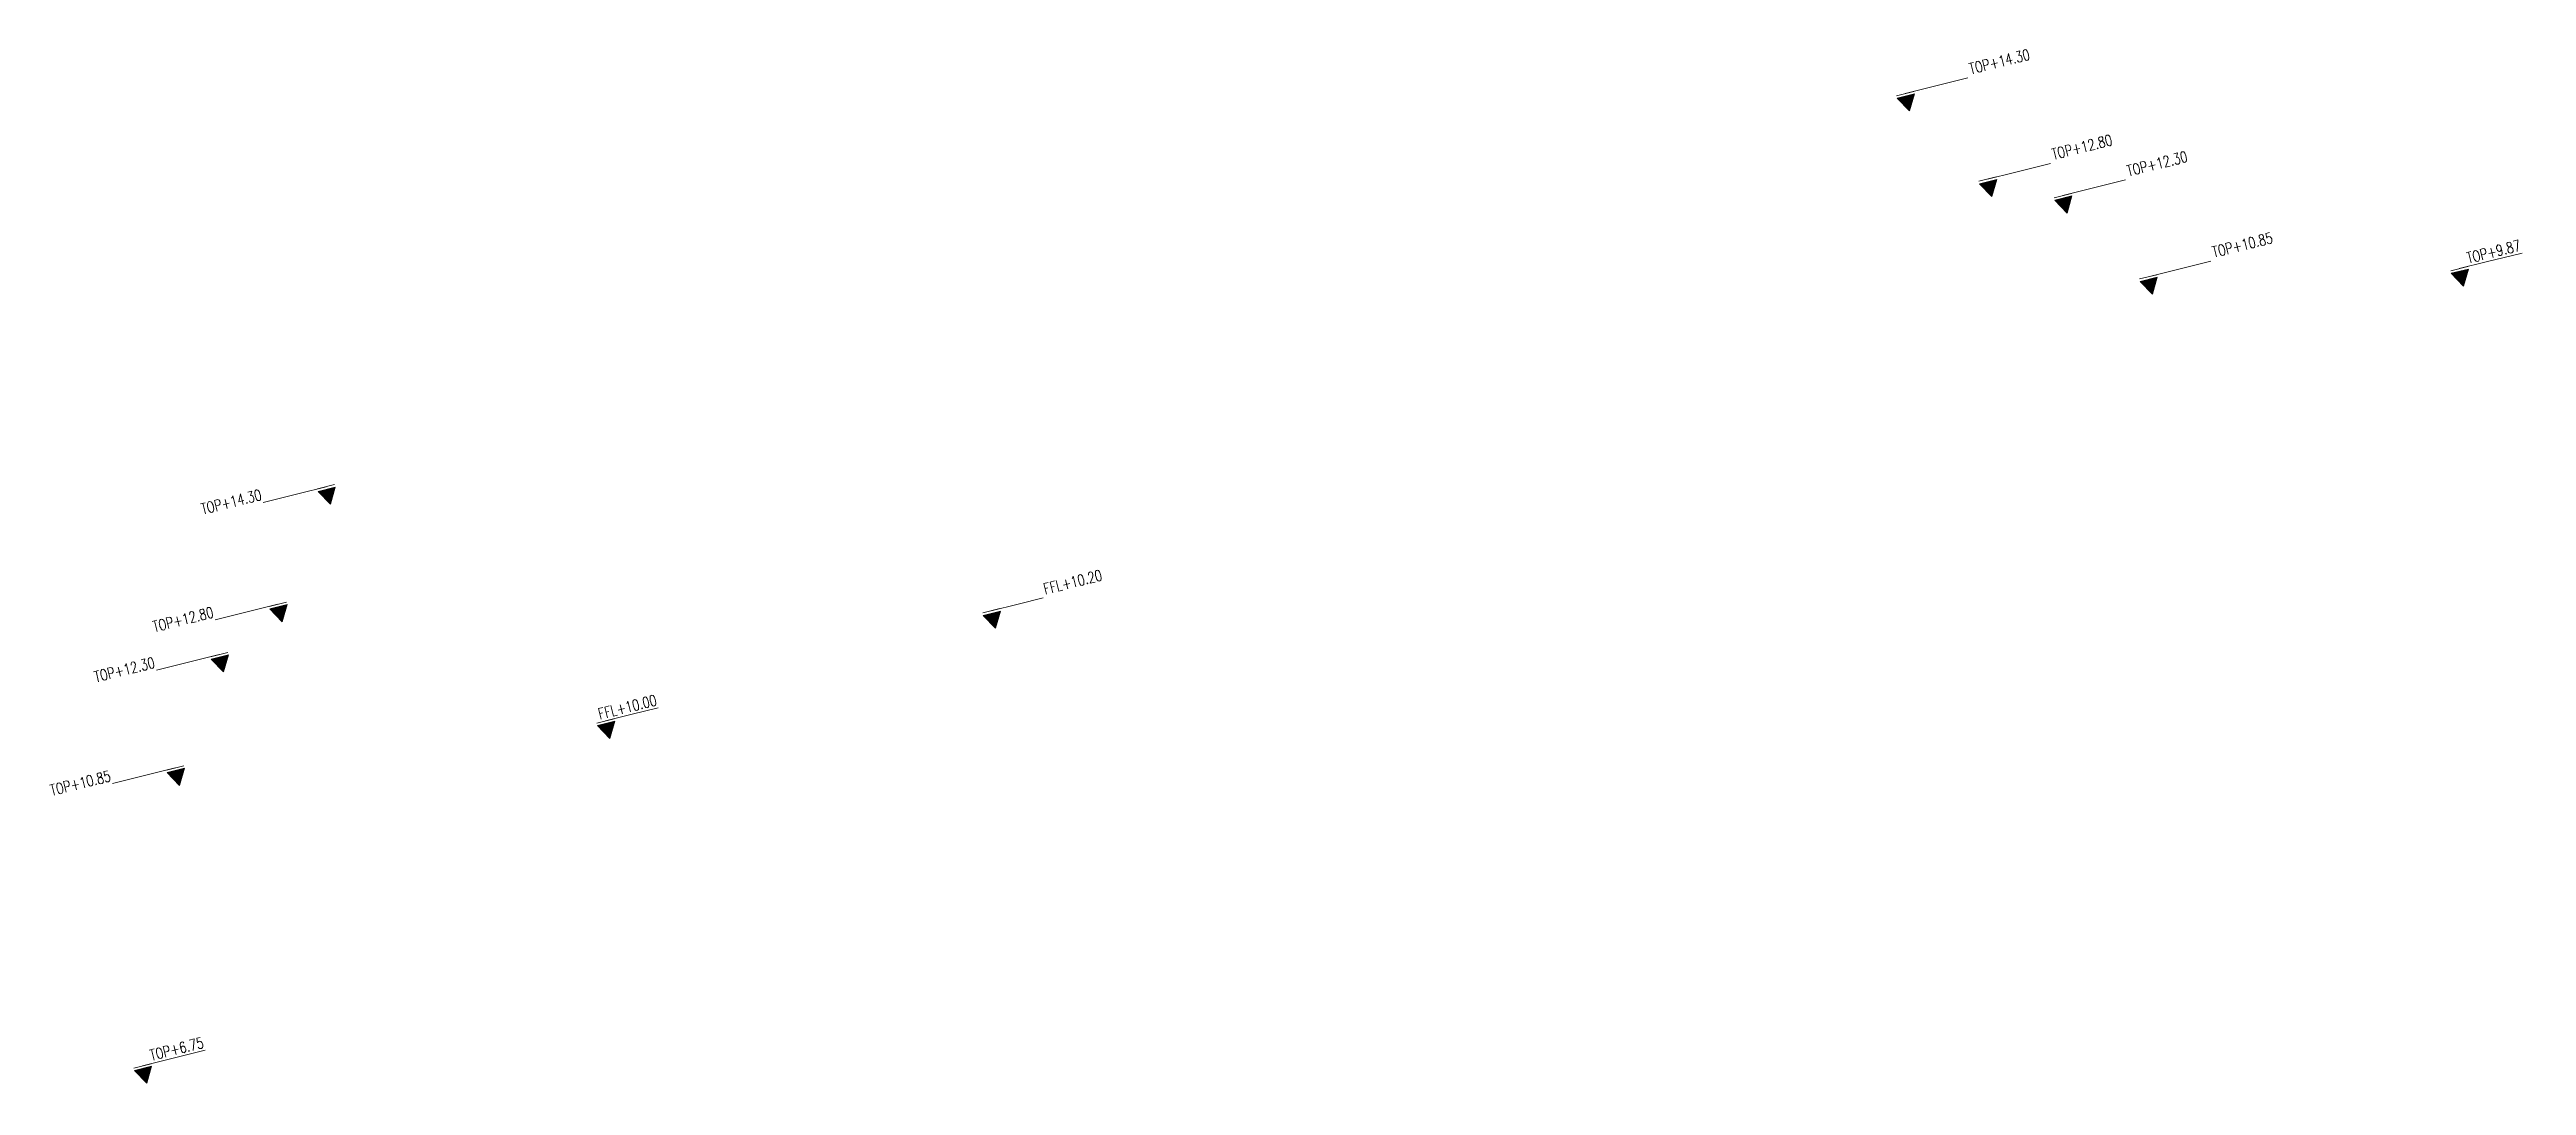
# Model space of a CAD drawing. Header units: inches. Extents: x -12478 to 399182, y -23212 to 525552.
# Drawn here: x 264083 to 300218, y 445682 to 460786 of the extents above; entities that cross this region are included whole.
import ezdxf
from ezdxf.enums import TextEntityAlignment as Align

# ---------------------------------------------------------------- set-up
doc = ezdxf.new("R2010")
doc.units = ezdxf.units.IN
doc.header["$LTSCALE"] = 1000
doc.header["$MEASUREMENT"] = 0
doc.layers.add('A-FLOR-LEVL', color=4, linetype='Continuous', lineweight=18)
doc.styles.add('9999-DIM-SPC', font='simplex.shx', dxfattribs={"width": 0.75})
doc.dimstyles.new('0001-D-SPC', dxfattribs={"dimscale": 20, "dimtxt": 2, "dimasz": 2, "dimexe": 1, "dimexo": 2, "dimgap": 1, "dimtad": 1, "dimdec": 0, "dimrnd": 0.05, "dimzin": 1, "dimdsep": 46, "dimtxsty": '9999-DIM-SPC', "dimblk": 'OBLIQUE', "dimcen": 2, "dimdle": 1, "dimclrd": 256, "dimclre": 252, "dimclrt": 32, "dimazin": 2, "dimtfac": 1, "dimtdec": 0, "dimtmove": 0, "dimatfit": 3, "dimfxl": 3, "dimtolj": 1, "dimtzin": 0, "dimlwd": 0, "dimlwe": 0, "dimarcsym": 0})

# ---------------------------------------------------------------- blocks, each defined once
blk = doc.blocks.new('_Oblique')
at = {"color": 0, "linetype": 'ByBlock', "lineweight": -2}
blk.add_line((-0.5, -0.5), (0.5, 0.5), dxfattribs=at)
blk = doc.blocks.new('*U73')
for p, q in [((1.62, 3.27), (-1.62, 3.27)), ((0, 0), (-1.62, 2.8)), ((1.62, 2.8), (-1.62, 2.8)), ((0, 0), (1.62, 2.8))]:
    blk.add_line(p, q)
at = {"color": 252}
blk.add_solid([(-1.62, 2.8), (1.62, 2.8), (0, 0)], dxfattribs=at)
at = {"style": '9999-DIM-SPC', "width": 0.75}
blk.add_attdef('FFL', text='', height=2, dxfattribs=at).set_placement((11.81, 3.77), align=Align.RIGHT)
blk.add_attdef('SSL', text='', height=2, dxfattribs=at).set_placement((11.81, 2.77), align=Align.TOP_RIGHT)
blk.add_leader([(0, 3.27), (5.04, 3.27), (11.81, 3.27)], dimstyle='0001-D-SPC', override={"dimldrblk": 'None'})
blk = doc.blocks.new('*U68')
for p, q in [((-1.62, 3.27), (1.62, 3.27)), ((0, 0), (-1.62, 2.8)), ((-1.62, 2.8), (1.62, 2.8)), ((0, 0), (1.62, 2.8))]:
    blk.add_line(p, q)
at = {"color": 252}
blk.add_solid([(1.62, 2.8), (-1.62, 2.8), (0, 0)], dxfattribs=at)
at = {"style": '9999-DIM-SPC', "width": 0.75}
blk.add_attdef('FFL', text='', height=2, dxfattribs=at).set_placement((-8.38, 3.77), align=Align.RIGHT)
blk.add_attdef('SSL', text='', height=2, dxfattribs=at).set_placement((-8.09, 2.77), align=Align.TOP_RIGHT)
blk.add_leader([(0, 3.27), (-5.04, 3.27), (-11.81, 3.27)], dimstyle='0001-D-SPC', override={"dimldrblk": 'None'})
blk = doc.blocks.new('*U71')
for p, q in [((-1.62, 3.27), (1.62, 3.27)), ((0, 0), (-1.62, 2.8)), ((-1.62, 2.8), (1.62, 2.8)), ((0, 0), (1.62, 2.8))]:
    blk.add_line(p, q)
at = {"color": 252}
blk.add_solid([(1.62, 2.8), (-1.62, 2.8), (0, 0)], dxfattribs=at)
at = {"style": '9999-DIM-SPC', "width": 0.75}
blk.add_attdef('FFL', text='', height=2, dxfattribs=at).set_placement((-6.32, 3.77), align=Align.RIGHT)
blk.add_attdef('SSL', text='', height=2, dxfattribs=at).set_placement((-6.04, 2.77), align=Align.TOP_RIGHT)
blk.add_leader([(0, 3.27), (-5.04, 3.27), (-9.75, 3.27)], dimstyle='0001-D-SPC', override={"dimldrblk": 'None'})
blk = doc.blocks.new('*U72')
for p, q in [((1.62, 3.27), (-1.62, 3.27)), ((0, 0), (-1.62, 2.8)), ((1.62, 2.8), (-1.62, 2.8)), ((0, 0), (1.62, 2.8))]:
    blk.add_line(p, q)
at = {"color": 252}
blk.add_solid([(-1.62, 2.8), (1.62, 2.8), (0, 0)], dxfattribs=at)
at = {"style": '9999-DIM-SPC', "width": 0.75}
blk.add_attdef('FFL', text='', height=2, dxfattribs=at).set_placement((9.92, 3.77), align=Align.RIGHT)
blk.add_attdef('SSL', text='', height=2, dxfattribs=at).set_placement((9.92, 2.77), align=Align.TOP_RIGHT)
blk.add_leader([(0, 3.27), (5.04, 3.27), (9.92, 3.27)], dimstyle='0001-D-SPC', override={"dimldrblk": 'None'})

msp = doc.modelspace()

# ---------------------------------------------------------------- block references
at = {"layer": 'A-FLOR-LEVL'}
ref = msp.add_blockref('*U68', (291216.6, 459891.2, 0), dxfattribs=dict(at, xscale=-80.00000000000007, yscale=80.00000000000003, zscale=80.00000000000001, rotation=13.97142328298099))
ref.add_attrib('FFL', 'TOP+14.30', dxfattribs={"layer": '0', "height": 160, "rotation": 13.97142, "style": '9999-DIM-SPC', "width": 0.75}).set_placement((292986.6, 460642.1, 0), align=Align.RIGHT)
ref = msp.add_blockref('*U68', (292419.1, 458644.6, 0), dxfattribs=dict(at, xscale=-80.00000000000007, yscale=80.00000000000003, zscale=80.00000000000001, rotation=13.97142328298099))
ref.add_attrib('FFL', 'TOP+12.80', dxfattribs={"layer": '0', "height": 160, "rotation": 13.97142, "style": '9999-DIM-SPC', "width": 0.75}).set_placement((294189.2, 459395.5, 0), align=Align.RIGHT)
ref = msp.add_blockref('*U68', (293516.4, 458402.4, 0), dxfattribs=dict(at, xscale=-80.00000000000007, yscale=80.00000000000003, zscale=80.00000000000001, rotation=13.97142328298099))
ref.add_attrib('FFL', 'TOP+12.30', dxfattribs={"layer": '0', "height": 160, "rotation": 13.97142, "style": '9999-DIM-SPC', "width": 0.75}).set_placement((295286.5, 459153.3, 0), align=Align.RIGHT)
ref = msp.add_blockref('*U68', (294761.2, 457218.4, 0), dxfattribs=dict(at, xscale=-80.00000000000007, yscale=80.00000000000003, zscale=80.00000000000001, rotation=13.97142328298099))
ref.add_attrib('FFL', 'TOP+10.85', dxfattribs={"layer": '0', "height": 160, "rotation": 13.97142, "style": '9999-DIM-SPC', "width": 0.75}).set_placement((296531.3, 457969.3, 0), align=Align.RIGHT)
ref = msp.add_blockref('*U73', (299301.6, 457337.7, 0), dxfattribs=dict(at, xscale=80.00000000000003, yscale=80.00000000000003, zscale=80.00000000000003, rotation=13.97142328298569))
ref.add_attrib('FFL', 'TOP+9.87', dxfattribs={"layer": '0', "height": 160, "rotation": 13.97142, "style": '9999-DIM-SPC', "width": 0.75}).set_placement((300145.7, 457858.2, 0), align=Align.RIGHT)
ref = msp.add_blockref('*U73', (268180, 454158.5, 0), dxfattribs=dict(at, xscale=-80.00000000000007, yscale=80.00000000000003, zscale=80.00000000000001, rotation=13.97142328298099))
ref.add_attrib('FFL', 'TOP+14.30', dxfattribs={"layer": '0', "height": 160, "rotation": 13.97142, "style": '9999-DIM-SPC', "width": 0.75}).set_placement((267190.5, 454222.9, 0), align=Align.RIGHT)
ref = msp.add_blockref('*U71', (277885.5, 452349.4, 0), dxfattribs=dict(at, xscale=-80.00000000000004, yscale=80.00000000000003, zscale=80.00000000000001, rotation=13.97142328297571))
ref.add_attrib('FFL', 'FFL+10.20', dxfattribs={"layer": '0', "height": 160, "rotation": 13.97142, "style": '9999-DIM-SPC', "width": 0.75}).set_placement((279451.5, 453049.6, 0), align=Align.RIGHT)
ref = msp.add_blockref('*U73', (267477.2, 452444.3, 0), dxfattribs=dict(at, xscale=-80.00000000000007, yscale=80.00000000000003, zscale=80.00000000000001, rotation=13.97142328298099))
ref.add_attrib('FFL', 'TOP+12.80', dxfattribs={"layer": '0', "height": 160, "rotation": 13.97142, "style": '9999-DIM-SPC', "width": 0.75}).set_placement((266487.6, 452508.6, 0), align=Align.RIGHT)
ref = msp.add_blockref('*U73', (266622.5, 451711.2, 0), dxfattribs=dict(at, xscale=-80.00000000000007, yscale=80.00000000000003, zscale=80.00000000000001, rotation=13.97142328298099))
ref.add_attrib('FFL', 'TOP+12.30', dxfattribs={"layer": '0', "height": 160, "rotation": 13.97142, "style": '9999-DIM-SPC', "width": 0.75}).set_placement((265633, 451775.6, 0), align=Align.RIGHT)
ref = msp.add_blockref('*U72', (272257, 450743), dxfattribs=dict(at, xscale=80.00000000000001, yscale=80.00000000000001, zscale=80.00000000000001, rotation=13.97142328298569))
ref.add_attrib('FFL', 'FFL+10.00', dxfattribs={"layer": '0', "height": 160, "rotation": 13.97142, "style": '9999-DIM-SPC', "width": 0.75}).set_placement((272954.6, 451227), align=Align.RIGHT)
ref = msp.add_blockref('*U73', (265979.6, 450057.6, 0), dxfattribs=dict(at, xscale=-80.00000000000007, yscale=80.00000000000003, zscale=80.00000000000001, rotation=13.97142328298099))
ref.add_attrib('FFL', 'TOP+10.85', dxfattribs={"layer": '0', "height": 160, "rotation": 13.97142, "style": '9999-DIM-SPC', "width": 0.75}).set_placement((264990.1, 450121.9, 0), align=Align.RIGHT)
ref = msp.add_blockref('*U73', (265501.1, 445713.5, 0), dxfattribs=dict(at, xscale=80, yscale=80, zscale=80, rotation=13.97142328298569))
ref.add_attrib('FFL', 'TOP+6.75', dxfattribs={"layer": '0', "height": 160, "rotation": 13.97142, "style": '9999-DIM-SPC', "width": 0.75}).set_placement((266345.1, 446234.1, 0), align=Align.RIGHT)

doc.saveas('drawing.dxf')
